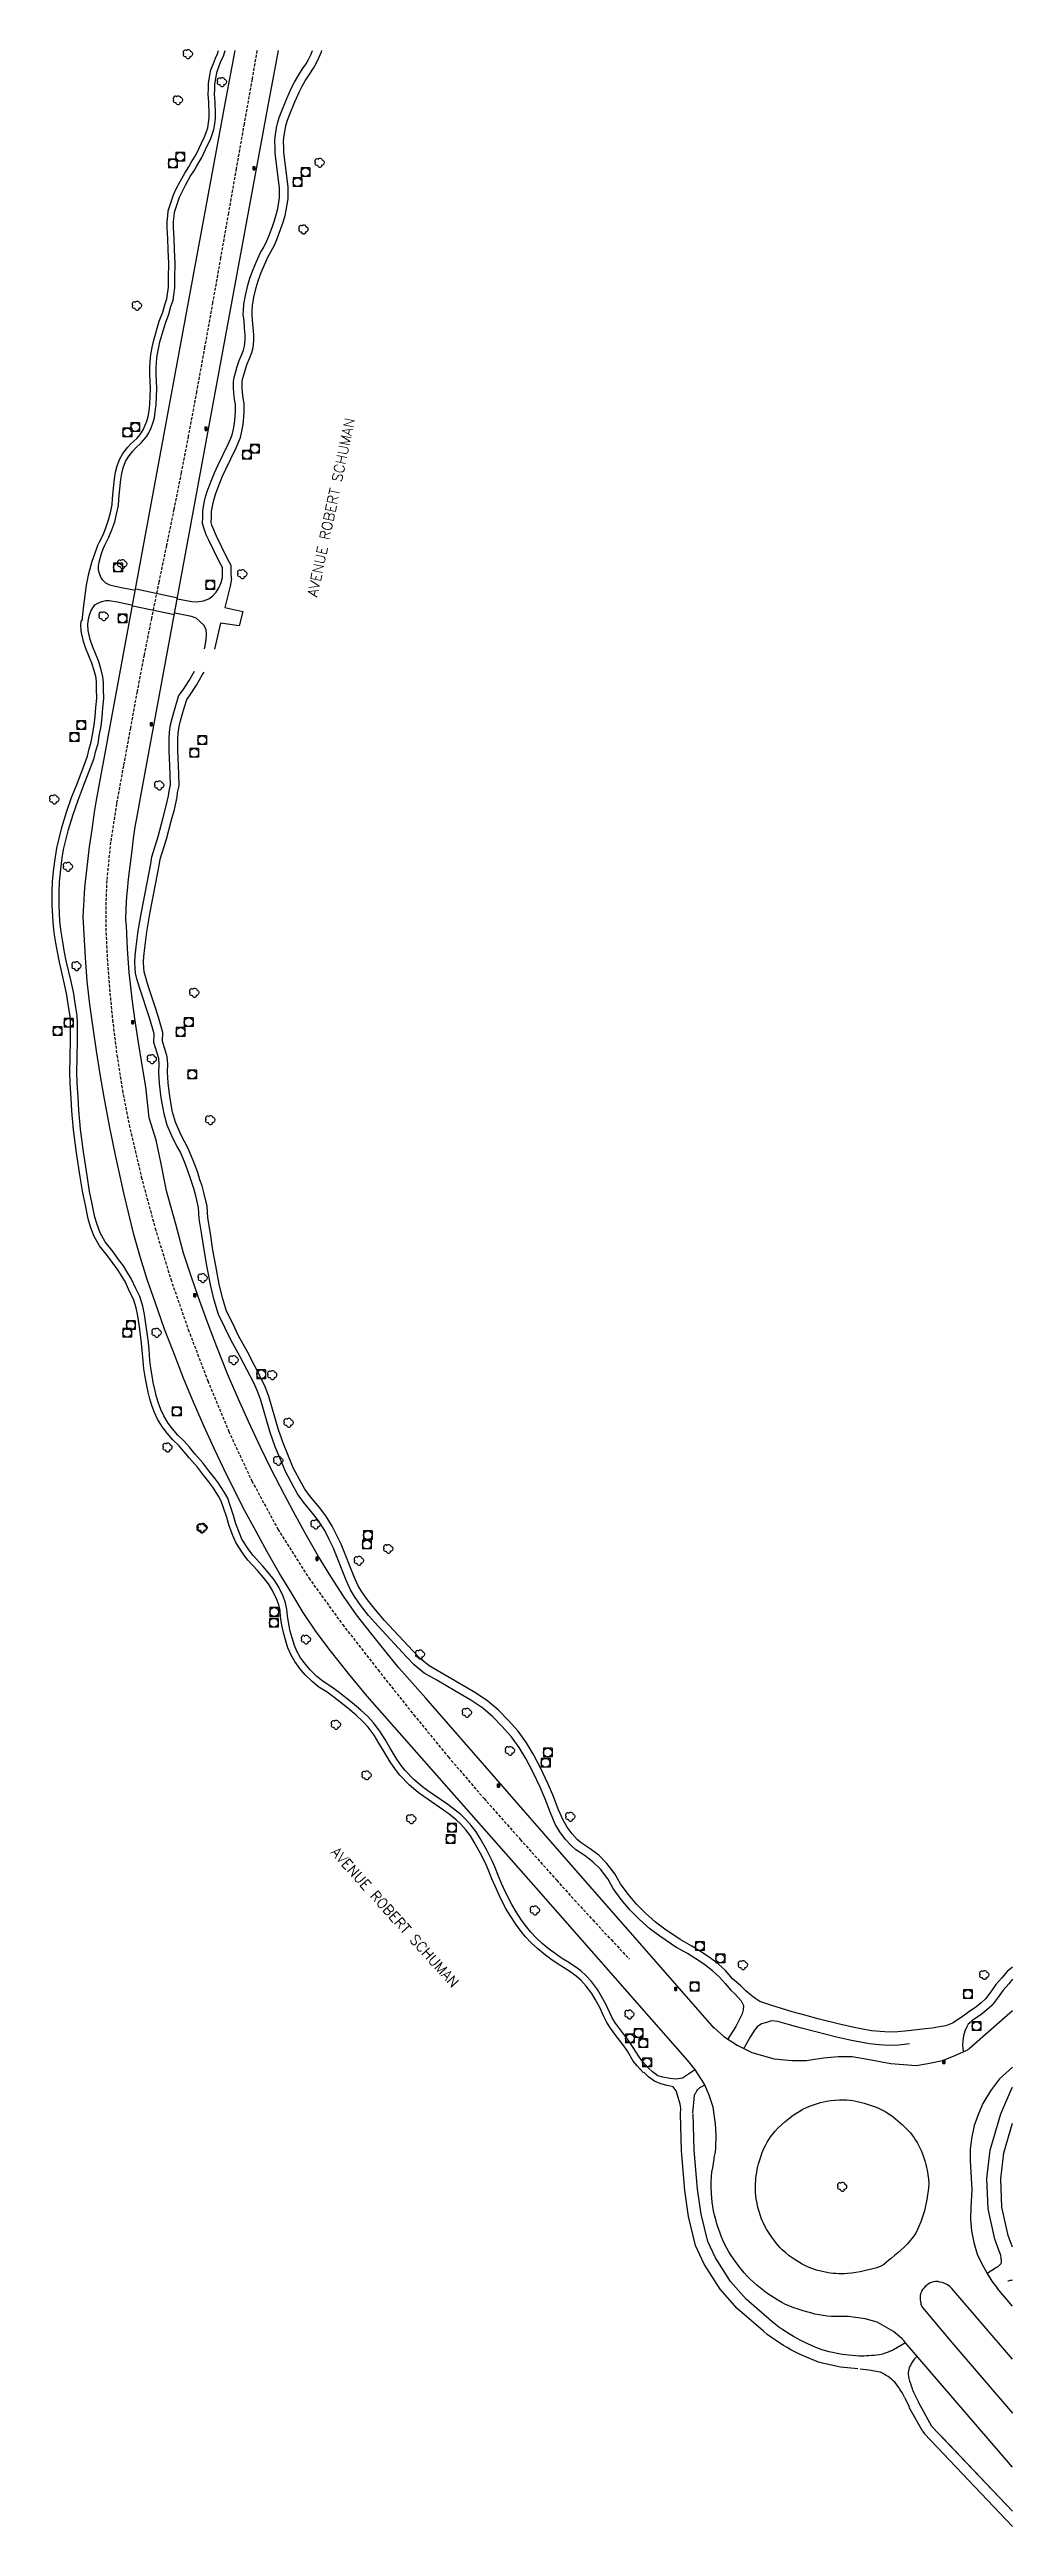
# Model space of a CAD drawing. Header units: millimetres. Extents: x 146000 to 147000, y 145000 to 146000.
# Drawn here: x 146833.9 to 147000, y 145573.2 to 146000.2 of the extents above; entities that cross this region are included whole.
import ezdxf

# ---------------------------------------------------------------- set-up
doc = ezdxf.new("R2010")
doc.units = ezdxf.units.MM
doc.linetypes.add('DASHED', pattern=[0.75, 0.5, -0.25])
doc.layers.get('0').update_dxf_attribs({"linetype": 'CONTINUOUS'})
for name, color, linetype in [('W0001', 6, 'DASHED'), ('W0008', 7, 'CONTINUOUS'), ('W0014', 7, 'CONTINUOUS'), ('W0020', 2, 'CONTINUOUS'), ('W0300', 7, 'CONTINUOUS'), ('W0401', 7, 'CONTINUOUS'), ('W0420', 7, 'CONTINUOUS'), ('W0989', 7, 'CONTINUOUS')]:
    doc.layers.add(name, color=color, linetype=linetype)
doc.styles.get("Standard").update_dxf_attribs({"font": 'romans.shx', "width": 0.85})

msp = doc.modelspace()

# ---------------------------------------------------------------- texts
at = {"layer": 'W0989'}
for rotation, p in [(78, (146880.05, 145905.72)), (312, (146882.33, 145689.33))]:
    msp.add_text('AVENUE ROBERT SCHUMAN', height=1.75, rotation=rotation, dxfattribs=at).set_placement(p)

# ---------------------------------------------------------------- blocks, each defined once
blk = doc.blocks.new('T300')
for p, q in [((-0.8, 0.51), (-0.86, 0.34)), ((-0.86, 0.34), (-0.86, 0.17)), ((-0.86, 0.17), (-0.74, 0.06)), ((-0.69, 0.63), (-0.8, 0.51)), ((-0.8, -0.06), (-0.74, 0.06)), ((-0.74, 0.06), (-0.69, 0.11)), ((-0.57, 0.69), (-0.69, 0.63)), ((-0.46, 0.69), (-0.57, 0.69)), ((-0.29, 0.63), (-0.46, 0.69)), ((-0.29, 0.63), (-0.17, 0.74)), ((-0.23, 0.57), (-0.29, 0.63)), ((-0.17, 0.74), (-0.06, 0.8)), ((-0.06, 0.8), (0.06, 0.8)), ((0.06, 0.8), (0.23, 0.74)), ((0.23, 0.74), (0.34, 0.63)), ((0.34, 0.63), (0.4, 0.51)), ((0.46, 0.46), (0.34, 0.46)), ((0.4, 0.51), (0.4, 0.46)), ((0.57, 0.4), (0.46, 0.46)), ((0.57, 0.4), (0.69, 0.29)), ((0.69, 0.29), (0.74, 0.17)), ((0.74, 0.06), (0.69, -0.17)), ((0.74, 0.17), (0.74, 0.06)), ((-0.8, -0.17), (-0.8, -0.06)), ((-0.8, -0.23), (-0.8, -0.17)), ((-0.74, -0.34), (-0.8, -0.23)), ((-0.69, -0.4), (-0.74, -0.34)), ((-0.51, -0.46), (-0.69, -0.4)), ((-0.4, -0.46), (-0.51, -0.46)), ((-0.4, -0.46), (-0.34, -0.46)), ((-0.34, -0.46), (-0.34, -0.4)), ((-0.34, -0.51), (-0.34, -0.46)), ((-0.29, -0.63), (-0.34, -0.51)), ((-0.17, -0.74), (-0.29, -0.63)), ((-0.06, -0.8), (-0.17, -0.74)), ((0.06, -0.8), (-0.06, -0.8)), ((0.17, -0.74), (0.06, -0.8)), ((0.23, -0.69), (0.17, -0.74)), ((0.29, -0.46), (0.23, -0.46)), ((0.29, -0.63), (0.23, -0.69)), ((0.46, -0.4), (0.29, -0.46)), ((0.34, -0.51), (0.29, -0.63)), ((0.34, -0.51), (0.34, -0.46)), ((0.57, -0.34), (0.46, -0.4)), ((0.63, -0.29), (0.57, -0.34)), ((0.69, -0.17), (0.63, -0.29))]:
    blk.add_line(p, q)
blk = doc.blocks.new('T420')
for p, q in [((0.75, 0.75), (-0.75, 0.75)), ((-0.75, 0.75), (-0.75, -0.75)), ((0.75, 0.75), (0.75, -0.75)), ((0.75, -0.75), (-0.75, -0.75))]:
    blk.add_line(p, q)
blk.add_ellipse((0, 0), major_axis=(-0.53, 0.53), ratio=1, start_param=3.926991, end_param=10.210176)
blk = doc.blocks.new('T401')
for p, q in [((-0.3, 0.3), (0, 0.3)), ((-0.3, -0.25), (-0.3, 0.3)), ((-0.3, 0.15), (0, 0.15)), ((-0.3, 0), (0, 0)), ((0, 0.3), (0, -0.25)), ((-0.3, -0.15), (0, -0.15)), ((-0.3, -0.25), (-0.3, -0.3)), ((-0.3, -0.3), (0, -0.3)), ((0, -0.3), (0, -0.25))]:
    blk.add_line(p, q)

# ---------------------------------------------------------------- linework, layer by layer
at = {"layer": 'W0001'}
msp.add_lwpolyline([(146869.66, 146000), (146868.82, 145995.06), (146867.45, 145987.37), (146866.09, 145979.68), (146864.74, 145971.99), (146863.39, 145964.29), (146862.03, 145956.6), (146860.65, 145948.91), (146859.25, 145941.22), (146857.82, 145933.54), (146856.6, 145927.25), (146855.34, 145920.96), (146854.05, 145914.68), (146852.75, 145908.4), (146851.46, 145902.12), (146850.2, 145895.83), (146848.99, 145889.53), (146847.84, 145883.23), (146846.64, 145876.7), (146845.44, 145870.15), (146844.42, 145863.57), (146843.76, 145856.95), (146843.59, 145852.46), (146843.63, 145847.97), (146843.85, 145843.49), (146844.17, 145839.02), (146844.75, 145832.92), (146845.51, 145826.84), (146846.46, 145820.79), (146847.63, 145814.78), (146849.72, 145805.84), (146852.11, 145796.98), (146854.81, 145788.21), (146857.82, 145779.53), (146861.18, 145770.72), (146864.8, 145761.99), (146868.8, 145753.43), (146873.3, 145745.11), (146878.62, 145736.71), (146884.45, 145728.67), (146890.56, 145720.86), (146896.73, 145713.12), (146902.7, 145705.83), (146908.85, 145698.69), (146915.1, 145691.63), (146921.38, 145684.6), (146924.47, 145681.17), (146927.6, 145677.76), (146930.75, 145674.37), (146933.92, 145671.01)], dxfattribs=at)
at = {"layer": 'W0008'}
for points in [[(146928.65, 145671), (146917.82, 145683.31), (146888.68, 145716.34), (146885.47, 145720.23), (146882.36, 145724.17), (146879.89, 145727.43), (146877.67, 145730.77), (146875.49, 145734.31), (146873.49, 145737.61), (146871.41, 145741.23), (146869.55, 145744.73), (146867.6, 145748.27), (146865.81, 145751.77), (146863.97, 145755.52), (146862.29, 145759.04), (146860.5, 145762.94), (146858.53, 145767.4), (146857.01, 145771.15), (146855.2, 145775.8), (146853.73, 145779.63), (146852.09, 145784.28), (146850.75, 145788.19), (146849.59, 145791.9), (146848.46, 145795.93), (146847.5, 145799.71), (146846.79, 145802.82), (146845.26, 145809.59), (146844.24, 145814.63), (146843.32, 145819.59), (146842.64, 145823.58), (146842.01, 145827.56), (146841.39, 145831.56), (146840.85, 145835.55), (146840.41, 145839.58), (146840.09, 145843.68), (146839.81, 145848.67), (146839.75, 145849.68), (146839.72, 145850.7), (146839.78, 145852.66), (146839.91, 145854.7), (146839.96, 145855.73), (146840.08, 145856.7), (146840.31, 145858.72), (146840.54, 145860.74), (146840.81, 145862.75), (146841.22, 145865.75), (146841.66, 145868.74), (146842, 145870.77), (146864.27, 145991.15), (146865.9, 146000)], [(146938.12, 145671), (146923.04, 145688.17), (146898.79, 145715.99), (146894.14, 145721.25), (146891.95, 145723.95), (146889.42, 145727.06), (146886.87, 145730.38), (146884.61, 145733.59), (146882.44, 145736.97), (146880.31, 145740.44), (146878.22, 145744.05), (146876.33, 145747.48), (146874.42, 145751.04), (146872.14, 145755.47), (146870.28, 145759.25), (146868.2, 145763.68), (146866.47, 145767.54), (146864.72, 145771.59), (146862.74, 145776.54), (146861.17, 145780.63), (146859.57, 145785.06), (146858.26, 145788.94), (146857.01, 145792.71), (146855.65, 145797.68), (146854.07, 145803.43), (146853.11, 145808.39), (146852.26, 145812.21), (146851.09, 145816.05), (146850.48, 145821.38), (146849.87, 145825.14), (146849.25, 145829), (146848.68, 145832.78), (146848.22, 145836.11), (146847.85, 145839.12), (146847.62, 145841.1), (146847.35, 145845.14), (146847.14, 145849.16), (146847.07, 145850.19), (146847.12, 145852.15), (146847.23, 145854.2), (146847.32, 145855.22), (146847.52, 145857.15), (146848.15, 145862.14), (146848.36, 145864.21), (146848.64, 145866.2), (146849.21, 145869.24), (146849.61, 145871.2), (146871.57, 145990.22), (146873.37, 146000)], [(146943.95, 145653.59), (146928.65, 145671)], [(146948.55, 145659.12), (146938.12, 145671)], [(147000, 145662.08), (146992.54, 145655.56)], [(146948.47, 145659.21), (146950.21, 145657.65), (146952.49, 145656.17), (146955.03, 145654.89), (146958.9, 145653.83), (146961.95, 145653.54), (146964.39, 145653.54), (146967.38, 145654.02), (146969.95, 145654.22), (146972.37, 145654.2), (146974.99, 145653.74), (146979, 145653.01), (146983.36, 145652.7), (146985.39, 145653.02), (146987.92, 145653.55), (146989.56, 145654.17), (146991.98, 145655.26)], [(146980.9, 145605.63), (146979.46, 145606.82), (146976.64, 145608.42), (146974.61, 145609.02), (146971.72, 145609.38), (146969.42, 145609.39), (146968.72, 145609.42), (146968.03, 145609.48), (146967.35, 145609.57), (146966.66, 145609.68), (146965.92, 145609.83), (146965.19, 145610.01), (146964.46, 145610.2), (146963.74, 145610.42), (146963.01, 145610.65), (146962.28, 145610.9), (146961.57, 145611.18), (146960.86, 145611.49), (146960.19, 145611.83), (146959.54, 145612.2), (146958.9, 145612.6), (146958.27, 145613.01), (146957.65, 145613.43), (146957.05, 145613.87), (146956.46, 145614.33), (146955.89, 145614.81), (146955.32, 145615.31), (146954.77, 145615.82), (146954.23, 145616.35), (146953.72, 145616.91), (146953.23, 145617.49), (146952.77, 145618.09), (146952.33, 145618.7), (146951.9, 145619.32), (146951.48, 145619.93), (146951.08, 145620.55), (146950.7, 145621.19), (146950.36, 145621.84), (146950.04, 145622.54), (146949.75, 145623.24), (146949.49, 145623.96), (146949.24, 145624.68), (146949.02, 145625.4), (146948.8, 145626.13), (146948.61, 145626.86), (146948.45, 145627.6), (146948.32, 145628.35), (146948.21, 145629.1), (146948.13, 145629.86), (146948.08, 145630.61), (146948.06, 145630.98), (146948.04, 145631.35), (146948.03, 145631.72), (146948.03, 145632.09), (146948.03, 145632.46), (146948.04, 145632.83), (146948.06, 145633.2), (146948.09, 145633.57), (146948.16, 145634.31), (146948.28, 145635.05), (146948.4, 145635.78), (146948.52, 145636.51), (146948.56, 145636.77), (146948.61, 145637.02), (146948.65, 145637.27), (146948.7, 145637.52), (146948.75, 145637.77), (146948.78, 145638.02), (146948.81, 145638.27), (146948.82, 145638.53), (146948.88, 145640.62), (146948.78, 145642.64), (146948.34, 145645.47), (146947.69, 145647.57), (146946.87, 145649.46), (146945.22, 145652.05), (146943.95, 145653.59)], [(147000, 145652.37), (146998.83, 145651.37), (146997.77, 145650.4), (146996.2, 145648.31), (146994.9, 145646.11), (146994.11, 145644.32), (146993.39, 145642.34), (146992.98, 145640.36), (146992.72, 145638.3), (146992.67, 145636.3), (146992.82, 145634.26), (146992.99, 145631.25), (146992.83, 145628.27), (146992.75, 145626.19), (146992.95, 145624.19), (146993.34, 145622.16), (146993.91, 145620.17), (146994.64, 145618.58), (146995.61, 145616.79), (146996.45, 145615.49), (146997.42, 145614.21)], [(147000, 145602.03), (146989.55, 145614.24), (146989.18, 145614.59), (146988.77, 145614.86), (146988.32, 145615.08), (146987.86, 145615.25), (146987.49, 145615.35), (146987.1, 145615.41), (146986.71, 145615.42), (146986.33, 145615.38), (146986.01, 145615.28), (146985.71, 145615.14), (146985.43, 145614.97), (146985.16, 145614.77), (146984.92, 145614.55), (146984.69, 145614.31), (146984.5, 145614.05), (146984.33, 145613.77), (146984.23, 145613.53), (146984.15, 145613.29), (146984.1, 145613.04), (146984.07, 145612.78), (146984.06, 145612.51), (146984.07, 145612.24), (146984.11, 145611.97), (146984.16, 145611.71), (146984.2, 145611.52), (146984.26, 145611.33), (146984.34, 145611.14), (146984.45, 145610.97), (146989.55, 145604.95), (147000, 145592.75)], [(147000, 145611.21), (146997.37, 145614.3)], [(147000, 145583.46), (146981.56, 145604.89), (146981.39, 145605.08), (146981.23, 145605.26), (146981.06, 145605.44), (146980.9, 145605.63)]]:
    msp.add_lwpolyline(points, dxfattribs=at)
msp.add_lwpolyline([(146979.42, 145643.82), (146979.83, 145643.49), (146980.23, 145643.15), (146980.62, 145642.8), (146981, 145642.44), (146981.37, 145642.1), (146981.73, 145641.76), (146982.08, 145641.41), (146982.41, 145641.04), (146982.72, 145640.64), (146983.01, 145640.23), (146983.29, 145639.81), (146983.54, 145639.38), (146983.9, 145638.69), (146984.22, 145638), (146984.52, 145637.28), (146984.78, 145636.56), (146984.94, 145636.08), (146985.07, 145635.6), (146985.19, 145635.11), (146985.28, 145634.62), (146985.4, 145633.86), (146985.5, 145633.09), (146985.54, 145632.32), (146985.51, 145631.54), (146985.24, 145629.56), (146984.8, 145627.61), (146984.19, 145625.7), (146983.36, 145623.87), (146982.93, 145623.17), (146982.42, 145622.54), (146981.86, 145621.95), (146981.3, 145621.38), (146980.78, 145620.87), (146980.23, 145620.38), (146979.67, 145619.91), (146979.11, 145619.45), (146978.67, 145619.09), (146978.23, 145618.72), (146977.78, 145618.38), (146977.28, 145618.09), (146976.59, 145617.81), (146975.88, 145617.6), (146975.15, 145617.44), (146974.44, 145617.28), (146973.72, 145617.13), (146973, 145617), (146972.28, 145616.88), (146971.55, 145616.81), (146971.04, 145616.77), (146970.54, 145616.76), (146970.04, 145616.77), (146969.53, 145616.8), (146969.08, 145616.83), (146968.63, 145616.87), (146968.18, 145616.94), (146967.74, 145617.02), (146966.95, 145617.2), (146966.17, 145617.41), (146965.4, 145617.66), (146964.65, 145617.96), (146964.17, 145618.18), (146963.7, 145618.43), (146963.24, 145618.71), (146962.79, 145618.99), (146962.14, 145619.43), (146961.5, 145619.89), (146960.88, 145620.38), (146960.29, 145620.89), (146959.94, 145621.24), (146959.61, 145621.61), (146959.29, 145621.99), (146958.99, 145622.38), (146958.49, 145623.06), (146958.02, 145623.76), (146957.58, 145624.47), (146957.17, 145625.21), (146956.98, 145625.59), (146956.81, 145625.98), (146956.65, 145626.37), (146956.51, 145626.77), (146956.29, 145627.48), (146956.09, 145628.2), (146955.93, 145628.93), (146955.79, 145629.67), (146955.73, 145630.18), (146955.69, 145630.7), (146955.67, 145631.21), (146955.67, 145631.73), (146955.68, 145632.05), (146955.69, 145632.37), (146955.7, 145632.69), (146955.72, 145633.01), (146955.75, 145633.32), (146955.78, 145633.64), (146955.82, 145633.96), (146955.87, 145634.27), (146955.96, 145634.77), (146956.08, 145635.26), (146956.21, 145635.74), (146956.35, 145636.23), (146956.59, 145636.94), (146956.84, 145637.65), (146957.13, 145638.34), (146957.45, 145639.02), (146957.7, 145639.48), (146957.97, 145639.92), (146958.27, 145640.35), (146958.58, 145640.76), (146959.08, 145641.35), (146959.6, 145641.91), (146960.15, 145642.44), (146960.72, 145642.96), (146961.31, 145643.45), (146961.91, 145643.92), (146962.53, 145644.36), (146963.18, 145644.77), (146963.82, 145645.12), (146964.49, 145645.43), (146965.17, 145645.71), (146965.85, 145645.97), (146966.35, 145646.13), (146966.86, 145646.28), (146967.37, 145646.4), (146967.89, 145646.5), (146968.65, 145646.62), (146969.41, 145646.71), (146970.17, 145646.76), (146970.94, 145646.77), (146971.45, 145646.75), (146971.96, 145646.69), (146972.47, 145646.62), (146972.98, 145646.52), (146973.7, 145646.36), (146974.41, 145646.18), (146975.12, 145645.96), (146975.82, 145645.73), (146976.3, 145645.55), (146976.78, 145645.36), (146977.24, 145645.15), (146977.7, 145644.92), (146978.15, 145644.67), (146978.58, 145644.4), (146979.01, 145644.11)], close=True, dxfattribs=at)
at = {"layer": 'W0014'}
for points in [[(146842.15, 145914.63), (146842.45, 145915.23), (146843.12, 145916.55), (146843.58, 145917.77), (146844.09, 145919.1), (146844.38, 145920.34), (146844.68, 145921.76), (146844.74, 145922.77), (146844.99, 145925.17), (146845.08, 145926.19), (146845.28, 145927.31), (146845.55, 145928.42), (146845.99, 145929.62), (146846.55, 145930.55), (146847.41, 145931.63), (146847.93, 145932.24), (146848.93, 145933.17), (146849.29, 145933.55), (146849.77, 145934.15), (146850.03, 145934.62), (146850.41, 145935.42), (146850.68, 145936.11), (146850.92, 145936.95), (146851.05, 145937.89), (146851.17, 145939.01), (146851.23, 145940.41), (146851.31, 145941.78), (146851.26, 145943), (146851.19, 145944.19), (146851.2, 145945.32), (146851.26, 145946.38), (146851.35, 145947.6), (146851.65, 145949.11), (146851.86, 145950.09), (146852.48, 145952.15), (146852.82, 145953.36), (146853.41, 145954.94), (146853.79, 145956.2), (146854.12, 145957.24), (146854.25, 145958), (146854.41, 145959.21), (146854.41, 145960.91), (146854.46, 145963.3), (146854.37, 145965.69), (146854.3, 145967.59), (146854.2, 145969.45), (146854.17, 145970.57), (146854.28, 145971.55), (146854.33, 145972.39), (146855.28, 145975.16), (146855.82, 145976.29), (146856.41, 145977.45), (146857.23, 145978.88), (146857.92, 145979.95), (146858.35, 145980.72), (146859.17, 145982.1), (146860.08, 145984.08), (146860.62, 145985.12), (146860.9, 145985.9), (146861.18, 145986.69), (146861.29, 145987.54), (146861.44, 145988.43), (146861.42, 145989.15), (146861.35, 145991.08), (146861.26, 145992.51), (146861.3, 145993.4), (146861.3, 145994.35), (146861.57, 145995.75), (146861.71, 145996.72), (146862.15, 145997.8), (146862.51, 145998.73), (146862.86, 145999.45), (146863.02, 146000)], [(146843.14, 145914.15), (146843.43, 145914.74), (146844.13, 145916.11), (146844.61, 145917.38), (146845.14, 145918.77), (146845.46, 145920.1), (146845.78, 145921.61), (146845.84, 145922.68), (146846.09, 145925.06), (146846.17, 145926.05), (146846.36, 145927.08), (146846.61, 145928.1), (146846.99, 145929.15), (146847.45, 145929.92), (146848.26, 145930.93), (146848.73, 145931.48), (146849.7, 145932.39), (146850.12, 145932.83), (146850.68, 145933.53), (146851, 145934.11), (146851.42, 145934.98), (146851.73, 145935.76), (146852, 145936.72), (146852.14, 145937.75), (146852.27, 145938.93), (146852.33, 145940.36), (146852.41, 145941.77), (146852.35, 145943.05), (146852.29, 145944.21), (146852.3, 145945.28), (146852.35, 145946.31), (146852.44, 145947.45), (146852.73, 145948.88), (146852.93, 145949.81), (146853.54, 145951.85), (146853.87, 145953.02), (146854.46, 145954.58), (146854.84, 145955.88), (146855.19, 145956.98), (146855.34, 145957.83), (146855.51, 145959.14), (146855.51, 145960.89), (146855.56, 145963.31), (146855.47, 145965.73), (146855.39, 145967.64), (146855.3, 145969.49), (146855.27, 145970.52), (146855.38, 145971.45), (146855.42, 145972.18), (146856.3, 145974.75), (146856.8, 145975.8), (146857.38, 145976.92), (146858.17, 145978.31), (146858.87, 145979.38), (146859.3, 145980.17), (146860.14, 145981.58), (146861.07, 145983.6), (146861.63, 145984.68), (146861.94, 145985.54), (146862.25, 145986.43), (146862.38, 145987.38), (146862.54, 145988.35), (146862.52, 145989.18), (146862.44, 145991.13), (146862.36, 145992.51), (146862.4, 145993.37), (146862.4, 145994.25), (146862.65, 145995.57), (146862.78, 145996.43), (146863.17, 145997.39), (146863.52, 145998.29), (146863.89, 145999.05), (146864.17, 146000)], [(146863.74, 145910.16), (146863.73, 145910.88), (146863.22, 145911.84), (146861.36, 145915.61), (146860.9, 145916.54), (146860.48, 145917.76), (146860.26, 145918.47), (146860.32, 145919.64), (146860.36, 145920.69), (146860.58, 145922.08), (146860.82, 145923.11), (146861.13, 145924.16), (146861.78, 145925.79), (146862.36, 145927.22), (146862.95, 145928.49), (146864.7, 145932.16), (146865.15, 145933.2), (146865.39, 145933.79), (146865.63, 145934.76), (146865.82, 145935.74), (146865.89, 145937.01), (146865.96, 145937.87), (146865.95, 145939.02), (146865.81, 145939.89), (146865.67, 145941), (146865.63, 145941.88), (146865.64, 145942.95), (146865.73, 145943.65), (146866.01, 145944.68), (146866.24, 145945.56), (146866.6, 145946.57), (146867.02, 145947.49), (146867.36, 145948.39), (146867.53, 145949.08), (146867.62, 145950.13), (146867.64, 145950.99), (146867.54, 145952.14), (146867.44, 145953.41), (146867.32, 145954.54), (146867.34, 145955.2), (146867.42, 145956.27), (146867.67, 145957.8), (146868.07, 145959.58), (146868.45, 145960.79), (146869.02, 145962.28), (146869.59, 145963.66), (146870.29, 145965.2), (146870.78, 145966.02), (146871.37, 145967.21), (146871.7, 145968), (146872.35, 145969.68), (146872.7, 145970.7), (146873.07, 145971.95), (146873.25, 145972.8), (146873.54, 145974.6), (146873.58, 145975.23), (146873.55, 145976.38), (146873.02, 145980.41), (146872.82, 145982.4), (146872.8, 145983.28), (146872.76, 145984.36), (146872.82, 145985.16), (146873.04, 145986.7), (146873.26, 145987.66), (146873.5, 145988.5), (146873.82, 145989.31), (146874.84, 145991.76), (146875.64, 145993.59), (146876.14, 145994.57), (146876.71, 145995.55), (146877.55, 145996.85), (146878.15, 145997.74), (146878.58, 145998.5), (146879.01, 145999.39), (146879.27, 146000)], [(146861.91, 145918.23), (146861.77, 145918.67), (146861.81, 145919.58), (146861.85, 145920.54), (146862.05, 145921.79), (146862.27, 145922.73), (146862.55, 145923.67), (146863.17, 145925.23), (146863.73, 145926.62), (146864.31, 145927.85), (146866.07, 145931.55), (146866.53, 145932.63), (146866.81, 145933.32), (146867.09, 145934.43), (146867.31, 145935.55), (146867.39, 145936.9), (146867.46, 145937.81), (146867.45, 145939.15), (146867.3, 145940.1), (146867.17, 145941.13), (146867.13, 145941.91), (146867.14, 145942.86), (146867.2, 145943.36), (146867.46, 145944.29), (146867.68, 145945.11), (146868, 145946.01), (146868.4, 145946.91), (146868.79, 145947.95), (146869.02, 145948.83), (146869.12, 145950.05), (146869.14, 145951.04), (146869.03, 145952.27), (146868.93, 145953.55), (146868.82, 145954.59), (146868.84, 145955.12), (146868.91, 145956.09), (146869.14, 145957.51), (146869.52, 145959.19), (146869.87, 145960.3), (146870.42, 145961.73), (146870.97, 145963.07), (146871.62, 145964.5), (146872.09, 145965.3), (146872.74, 145966.58), (146873.1, 145967.44), (146873.76, 145969.17), (146874.13, 145970.25), (146874.52, 145971.58), (146874.73, 145972.52), (146875.03, 145974.43), (146875.08, 145975.2), (146875.05, 145976.5), (146874.51, 145980.59), (146874.31, 145982.49), (146874.3, 145983.33), (146874.26, 145984.33), (146874.32, 145984.99), (146874.51, 145986.42), (146874.71, 145987.29), (146874.92, 145988.02), (146875.21, 145988.74), (146876.22, 145991.17), (146877, 145992.95), (146877.46, 145993.85), (146877.99, 145994.77), (146878.8, 145996.02), (146879.43, 145996.96), (146879.91, 145997.81), (146880.37, 145998.76), (146880.82, 145999.79), (146880.88, 146000)], [(146862.7, 145916.28), (146861.91, 145918.23)], [(146842.15, 145914.63), (146841.18, 145911.92), (146840.57, 145909.59), (146840.21, 145907.86), (146839.7, 145903.9), (146839.48, 145901.72)], [(146848.71, 145906.96), (146846.31, 145907.4), (146845.22, 145907.63), (146844.32, 145907.86), (146843.63, 145908.22), (146843.1, 145908.7), (146842.74, 145909.25), (146842.5, 145909.86), (146842.36, 145910.46), (146842.36, 145911.11), (146842.47, 145911.82), (146842.88, 145913.29), (146843.14, 145914.15)], [(146864.56, 145912.52), (146862.7, 145916.28)], [(146865.22, 145911.26), (146864.56, 145912.52)], [(146855.96, 145905.53), (146858.41, 145905.05), (146859.27, 145904.98), (146860.46, 145905.14), (146861.36, 145905.51), (146862.08, 145906.02), (146862.65, 145906.64), (146863.09, 145907.41), (146863.48, 145908.33), (146863.71, 145909.2)], [(146865.26, 145908.94), (146865.03, 145907.69), (146864.12, 145903.99), (146867.21, 145903.31), (146866.6, 145900.86), (146863.4, 145901.3), (146862.33, 145896.8)], [(146863.71, 145909.2), (146863.74, 145910.16)], [(146865.24, 145910.09), (146865.22, 145911.26)], [(146865.26, 145908.94), (146865.24, 145910.09)], [(146840.58, 145901.65), (146840.71, 145902.51), (146841, 145903.36), (146841.34, 145903.95), (146841.72, 145904.46), (146842.24, 145904.78), (146842.9, 145905.05), (146843.58, 145905.19), (146844.2, 145905.2), (146845.62, 145904.98), (146848.24, 145904.43)], [(146920.35, 145671), (146920.2, 145671.1), (146919.16, 145671.91), (146918.08, 145672.83), (146916.98, 145673.84), (146916.01, 145674.86), (146915.25, 145675.8), (146914.32, 145677.02), (146913.34, 145678.54), (146912.56, 145679.82), (146911.52, 145681.9), (146910.77, 145683.56), (146910.2, 145684.86), (146909.57, 145686.48), (146909.14, 145687.44), (146908.2, 145689.33), (146907.15, 145691.19), (146906.48, 145692.26), (146905.7, 145693.3), (146904.85, 145694.26), (146904.04, 145695.03), (146902.85, 145695.97), (146901.87, 145696.69), (146898.43, 145699.03), (146897.48, 145699.75), (146895.92, 145701.08), (146894.32, 145702.72), (146893.55, 145703.69), (146892.67, 145705.01), (146891.6, 145706.74), (146890.72, 145708.25), (146889.88, 145709.63), (146888.85, 145711), (146887.94, 145711.99), (146886.8, 145713.04), (146885.34, 145714.26), (146882.92, 145716.18), (146881.76, 145717.02), (146880.37, 145717.91), (146879.22, 145718.85), (146877.97, 145720.04), (146877.07, 145721.13), (146876.2, 145722.31), (146875.49, 145723.55), (146875.01, 145724.66), (146874.57, 145726.05), (146874.24, 145727.3), (146873.98, 145728.56), (146873.73, 145730.02), (146873.65, 145731.17), (146873.45, 145732.08), (146873.07, 145733.11), (146872.36, 145734.55), (146871.65, 145735.73), (146870.72, 145736.85), (146869.79, 145737.98), (146868.12, 145739.79), (146867.3, 145740.88), (146866.03, 145742.84), (146865.53, 145744.01), (146864.88, 145745.68), (146864.45, 145747.13), (146863.85, 145748.98), (146863.52, 145749.97), (146863.04, 145750.81), (146862.06, 145752.37), (146861.39, 145753.26), (146860.43, 145754.45), (146859.4, 145755.81), (146858.05, 145757.34), (146857.11, 145758.47), (146856.25, 145759.48), (146855.17, 145760.52), (146854.18, 145761.68), (146853.37, 145762.72), (146852.54, 145764.1), (146851.98, 145765.26), (146851.54, 145766.45), (146851.17, 145767.6), (146850.92, 145768.73), (146850.61, 145770.18), (146850.41, 145771.38), (146850.18, 145772.74), (146850.02, 145774.17), (146849.87, 145775.97), (146849.76, 145777.17), (146849.39, 145779.99), (146849.11, 145781.93), (146848.82, 145783.27), (146848.37, 145784.77), (146847.7, 145786.11), (146846.97, 145787.68), (146846.22, 145788.9), (146845.66, 145789.86), (146844.84, 145790.92), (146843.89, 145792.22), (146842.49, 145793.97), (146841.55, 145795.7), (146840.96, 145797.26), (146840.56, 145798.65), (146840.01, 145801.27), (146839.61, 145803.12), (146839.18, 145805.89), (146838.57, 145810.02), (146838.05, 145813.95), (146837.74, 145817.26), (146837.62, 145819.45), (146837.45, 145822), (146837.42, 145823.92), (146837.47, 145826.37), (146837.53, 145829.47), (146837.5, 145831.09), (146837.5, 145832.32), (146837.44, 145833.57), (146837.19, 145835.23), (146836.88, 145837.19), (146836.49, 145839.06), (146835.61, 145842.85), (146835.26, 145844.67), (146834.97, 145846.19), (146834.69, 145847.95), (146834.49, 145849.77), (146834.33, 145852.68), (146834.36, 145854.94), (146834.43, 145856.78), (146834.65, 145859.02), (146834.9, 145861.03), (146835.14, 145862.55), (146836.01, 145866.08), (146836.8, 145868.7), (146837.7, 145871.23), (146838.58, 145873.52), (146839.63, 145876.19), (146840.42, 145878.38), (146840.74, 145879.62), (146841.09, 145880.85), (146841.3, 145882.07), (146841.58, 145883.73), (146841.78, 145885.23), (146841.9, 145886.76), (146842.06, 145888.39), (146842.01, 145889.95), (146841.99, 145891.04), (146841.92, 145891.86), (146841.61, 145893.14), (146841.21, 145894.4), (146840.16, 145896.94), (146839.75, 145898.13), (146839.33, 145899.92), (146839.3, 145901.08), (146839.39, 145901.8)], [(146922.51, 145671), (146921.95, 145671.36), (146920.91, 145672.07), (146919.92, 145672.84), (146918.87, 145673.73), (146917.82, 145674.7), (146916.91, 145675.65), (146916.2, 145676.54), (146915.31, 145677.71), (146914.36, 145679.18), (146913.61, 145680.4), (146912.61, 145682.42), (146911.87, 145684.05), (146911.31, 145685.32), (146910.68, 145686.94), (146910.22, 145687.96), (146909.26, 145689.89), (146908.18, 145691.8), (146907.47, 145692.94), (146906.63, 145694.05), (146905.72, 145695.09), (146904.83, 145695.93), (146903.58, 145696.92), (146902.57, 145697.67), (146899.13, 145700), (146898.23, 145700.69), (146896.74, 145701.96), (146895.22, 145703.52), (146894.52, 145704.39), (146893.68, 145705.66), (146892.63, 145707.36), (146891.76, 145708.87), (146890.88, 145710.3), (146889.77, 145711.77), (146888.79, 145712.83), (146887.59, 145713.95), (146886.1, 145715.19), (146883.64, 145717.14), (146882.43, 145718.01), (146881.08, 145718.88), (146880.02, 145719.75), (146878.85, 145720.86), (146878.02, 145721.86), (146877.2, 145722.97), (146876.57, 145724.09), (146876.14, 145725.08), (146875.72, 145726.39), (146875.41, 145727.57), (146875.16, 145728.78), (146874.92, 145730.17), (146874.84, 145731.35), (146874.6, 145732.42), (146874.18, 145733.58), (146873.42, 145735.12), (146872.63, 145736.42), (146871.65, 145737.61), (146870.7, 145738.77), (146869.04, 145740.56), (146868.28, 145741.57), (146867.09, 145743.4), (146866.64, 145744.46), (146866.02, 145746.07), (146865.6, 145747.48), (146864.99, 145749.36), (146864.62, 145750.46), (146864.08, 145751.43), (146863.05, 145753.06), (146862.33, 145754), (146861.38, 145755.19), (146860.33, 145756.57), (146858.96, 145758.12), (146858.03, 145759.24), (146857.12, 145760.3), (146856.05, 145761.34), (146855.11, 145762.44), (146854.36, 145763.4), (146853.6, 145764.67), (146853.08, 145765.73), (146852.68, 145766.85), (146852.33, 145767.92), (146852.09, 145768.98), (146851.79, 145770.4), (146851.59, 145771.58), (146851.37, 145772.91), (146851.22, 145774.28), (146851.06, 145776.08), (146850.95, 145777.3), (146850.58, 145780.15), (146850.3, 145782.15), (146849.98, 145783.57), (146849.49, 145785.21), (146848.78, 145786.63), (146848.03, 145788.25), (146847.24, 145789.52), (146846.66, 145790.53), (146845.8, 145791.64), (146844.84, 145792.95), (146843.49, 145794.64), (146842.65, 145796.2), (146842.1, 145797.64), (146841.72, 145798.94), (146841.18, 145801.52), (146840.8, 145803.33), (146840.37, 145806.07), (146839.76, 145810.19), (146839.24, 145814.09), (146838.93, 145817.34), (146838.82, 145819.52), (146838.65, 145822.05), (146838.62, 145823.92), (146838.67, 145826.35), (146838.73, 145829.47), (146838.7, 145831.1), (146838.7, 145832.35), (146838.63, 145833.69), (146838.38, 145835.41), (146838.06, 145837.4), (146837.67, 145839.32), (146836.78, 145843.11), (146836.43, 145844.89), (146836.16, 145846.4), (146835.88, 145848.11), (146835.69, 145849.87), (146835.53, 145852.7), (146835.56, 145854.9), (146835.63, 145856.7), (146835.84, 145858.89), (146836.09, 145860.86), (146836.32, 145862.31), (146837.16, 145865.76), (146837.94, 145868.32), (146838.82, 145870.82), (146839.7, 145873.08), (146840.75, 145875.77), (146841.57, 145878.02), (146841.9, 145879.31), (146842.26, 145880.58), (146842.48, 145881.87), (146842.77, 145883.55), (146842.97, 145885.1), (146843.09, 145886.65), (146843.26, 145888.35), (146843.21, 145889.98), (146843.19, 145891.1), (146843.11, 145892.05), (146842.76, 145893.47), (146842.34, 145894.8), (146841.29, 145897.37), (146840.9, 145898.47), (146840.53, 145900.07), (146840.5, 145901.03), (146840.58, 145901.65)], [(146860.74, 145897.4), (146860.91, 145898.49), (146860.99, 145899.43), (146860.93, 145900.14), (146860.54, 145900.93), (146859.77, 145901.68), (146859.16, 145902.16), (146858.38, 145902.44), (146855.52, 145903.04)], [(146860.62, 145896.91), (146860.74, 145897.4)], [(146945.5, 145671), (146945.4, 145671.07), (146943.93, 145671.98), (146941.9, 145673.1), (146939.15, 145674.94), (146937.44, 145676.24), (146935.67, 145677.83), (146934.06, 145679.45), (146932.5, 145681.28), (146931.14, 145683.18), (146930.17, 145684.86), (146928.92, 145686.52), (146927.63, 145687.79), (146926.13, 145688.93), (146924.68, 145689.87), (146923.86, 145690.57), (146922.88, 145691.62), (146921.9, 145692.96), (146921.13, 145694.3), (146920.3, 145696.2), (146919.33, 145698.77), (146918.5, 145700.66), (146917.29, 145703.2), (146916.06, 145705.57), (146914.89, 145707.48), (146913.55, 145709.35), (146911.93, 145711.19), (146910.34, 145712.8), (146908.62, 145714.25), (146906.55, 145715.63), (146903.83, 145717.24), (146900.68, 145719.1), (146898.49, 145720.33), (146896.81, 145721.74), (146895.45, 145723.14), (146890.57, 145728.39), (146888.94, 145730.27), (146887.55, 145732.02), (146886.47, 145733.53), (146885.81, 145734.69), (146885.06, 145736.34), (146882.81, 145741.94), (146882.07, 145743.48), (146881.36, 145744.9), (146880.3, 145746.54), (146879.28, 145747.91), (146877.7, 145749.8), (146876.68, 145751.2), (146876.05, 145752.34), (146874.58, 145755.07), (146873.6, 145757.41), (146872.83, 145759.33), (146871.95, 145761.82), (146870.31, 145767.52), (146869.68, 145769.05), (146869.11, 145770.37), (146867.93, 145772.66), (146866.77, 145774.85), (146865.18, 145777.77), (146864.15, 145779.92), (146863.04, 145782.16), (146862.3, 145784.63), (146861.72, 145787.02), (146861.09, 145790.23), (146860.6, 145792.96), (146860.15, 145795.88), (146859.71, 145798.64), (146859.58, 145800.6), (146859.1, 145802.59), (146858.78, 145803.86), (146858.41, 145804.87), (146858.03, 145806.11), (146857.29, 145808.14), (146856.48, 145810.09), (146855.85, 145811.22), (146855.17, 145812.52), (146854.21, 145814.75), (146853.65, 145816.7), (146853.14, 145819.51), (146852.88, 145821.94), (146852.76, 145823.87), (146852.79, 145825.27), (146852.73, 145826.29), (146851.88, 145829.05), (146851.92, 145830.54), (146851.21, 145833.12), (146850.64, 145834.84), (146849.98, 145836.78), (146849.46, 145838.33), (146848.97, 145840.02), (146848.71, 145840.98), (146848.68, 145841.81), (146848.59, 145842.87), (146848.68, 145843.98), (146848.86, 145845.52), (146849.18, 145848.29), (146849.75, 145851.5), (146851.35, 145859.83), (146851.54, 145861), (146852.65, 145864.51), (146853.5, 145867.81), (146853.96, 145869.57), (146854.41, 145871.56), (146854.51, 145872.36), (146854.75, 145873.42), (146854.71, 145875.18), (146854.67, 145876.7), (146854.55, 145879.25), (146854.54, 145881.4), (146854.61, 145882.52), (146854.77, 145883.76), (146855.02, 145884.86), (146855.42, 145886.33), (146855.78, 145887.51), (146856.21, 145888.84), (146856.92, 145889.79), (146857.95, 145891.41), (146858.9, 145893.04)], [(146948.15, 145671), (146947.83, 145671.26), (146946.2, 145672.33), (146944.69, 145673.27), (146942.68, 145674.38), (146940.02, 145676.16), (146938.39, 145677.4), (146936.7, 145678.92), (146935.16, 145680.47), (146933.69, 145682.2), (146932.4, 145684), (146931.42, 145685.69), (146930.05, 145687.51), (146928.62, 145688.93), (146926.99, 145690.16), (146925.58, 145691.07), (146924.9, 145691.66), (146924.04, 145692.58), (146923.16, 145693.78), (146922.47, 145694.97), (146921.7, 145696.77), (146920.72, 145699.34), (146919.87, 145701.29), (146918.63, 145703.87), (146917.37, 145706.31), (146916.14, 145708.31), (146914.73, 145710.28), (146913.03, 145712.21), (146911.36, 145713.91), (146909.52, 145715.45), (146907.35, 145716.9), (146904.59, 145718.53), (146901.43, 145720.39), (146899.35, 145721.57), (146897.84, 145722.84), (146896.54, 145724.18), (146891.69, 145729.39), (146890.1, 145731.23), (146888.75, 145732.92), (146887.74, 145734.34), (146887.14, 145735.38), (146886.44, 145736.93), (146884.18, 145742.55), (146883.41, 145744.14), (146882.66, 145745.64), (146881.53, 145747.4), (146880.46, 145748.84), (146878.89, 145750.72), (146877.95, 145752.01), (146877.37, 145753.06), (146875.94, 145755.72), (146874.99, 145757.98), (146874.23, 145759.86), (146873.38, 145762.28), (146871.73, 145768.01), (146871.06, 145769.64), (146870.47, 145771.01), (146869.26, 145773.36), (146868.09, 145775.56), (146866.51, 145778.45), (146865.49, 145780.58), (146864.44, 145782.71), (146863.75, 145785.02), (146863.18, 145787.34), (146862.56, 145790.51), (146862.08, 145793.21), (146861.63, 145796.12), (146861.2, 145798.8), (146861.07, 145800.83), (146860.56, 145802.95), (146860.22, 145804.3), (146859.84, 145805.34), (146859.45, 145806.59), (146858.69, 145808.68), (146857.83, 145810.75), (146857.17, 145811.93), (146856.52, 145813.16), (146855.62, 145815.26), (146855.11, 145817.04), (146854.62, 145819.73), (146854.38, 145822.07), (146854.26, 145823.9), (146854.3, 145825.3), (146854.21, 145826.56), (146853.39, 145829.26), (146853.43, 145830.73), (146852.65, 145833.56), (146852.06, 145835.32), (146851.4, 145837.26), (146850.9, 145838.77), (146850.42, 145840.42), (146850.2, 145841.21), (146850.17, 145841.9), (146850.1, 145842.87), (146850.17, 145843.84), (146850.35, 145845.34), (146850.66, 145848.07), (146851.22, 145851.22), (146852.82, 145859.56), (146853, 145860.65), (146854.09, 145864.09), (146854.95, 145867.43), (146855.42, 145869.21), (146855.88, 145871.29), (146855.99, 145872.1), (146856.25, 145873.27), (146856.21, 145875.22), (146856.16, 145876.76), (146856.05, 145879.29), (146856.04, 145881.36), (146856.1, 145882.37), (146856.25, 145883.5), (146856.47, 145884.5), (146856.86, 145885.92), (146857.21, 145887.06), (146857.56, 145888.14), (146858.16, 145888.94), (146859.24, 145890.63), (146860.29, 145892.44), (146860.54, 145892.88)], [(146936.28, 145651.49), (146935.33, 145652.55), (146934.59, 145653.44), (146933.58, 145655.15), (146932.94, 145656.07), (146931.4, 145658.08), (146930.54, 145659.27), (146929.94, 145660.21), (146929.43, 145661.23), (146928.79, 145662.69), (146928.08, 145663.99), (146927.45, 145665.1), (146926.45, 145666.37), (146925.58, 145667.31), (146924.75, 145668.05), (146923.81, 145668.76), (146922.53, 145669.57), (146921.28, 145670.36), (146920.35, 145671)], [(146937.18, 145652.27), (146936.24, 145653.33), (146935.58, 145654.14), (146934.59, 145655.8), (146933.91, 145656.78), (146932.36, 145658.8), (146931.53, 145659.95), (146930.99, 145660.8), (146930.52, 145661.74), (146929.86, 145663.22), (146929.13, 145664.57), (146928.44, 145665.77), (146927.36, 145667.14), (146926.42, 145668.17), (146925.51, 145668.98), (146924.5, 145669.75), (146923.17, 145670.58), (146922.51, 145671)], [(146950.44, 145666.79), (146949.4, 145667.98), (146948.23, 145669.02), (146946.94, 145670.05), (146945.5, 145671)], [(146951.71, 145667.62), (146950.47, 145669.03), (146949.2, 145670.17), (146948.15, 145671)], [(147000, 145669.64), (146999.08, 145668.85), (146998.18, 145667.78), (146997.15, 145666.63), (146996.29, 145665.39), (146995.34, 145664.14), (146994.59, 145663.46), (146993.61, 145662.65), (146992.47, 145661.91), (146991.97, 145661.52)], [(146950.44, 145666.79), (146951.35, 145665.73), (146952.11, 145665.03), (146953.18, 145663.84), (146953.6, 145663), (146953.54, 145662.25), (146953.38, 145661.57), (146952.78, 145660.42), (146952.27, 145659.42), (146950.84, 145657.16)], [(146953.07, 145666.46), (146951.71, 145667.62)], [(146960.14, 145662.47), (146958.51, 145663.01), (146957.26, 145663.4), (146956.39, 145663.71), (146955.53, 145664.26), (146954.78, 145664.87), (146954.06, 145665.46), (146953.07, 145666.46)], [(147000, 145667.53), (146999.35, 145666.76), (146998.37, 145665.66), (146997.54, 145664.48), (146996.48, 145663.08), (146995.6, 145662.29), (146994.53, 145661.4), (146993.36, 145660.64), (146992.91, 145660.3)], [(146962.02, 145661.94), (146960.14, 145662.47)], [(146981.98, 145658.67), (146980.21, 145658.5), (146978.72, 145658.43), (146977.18, 145658.51), (146975.67, 145658.67), (146972.66, 145659.22), (146970.17, 145659.78), (146966.67, 145660.68), (146964.2, 145661.33), (146962.02, 145661.94)], [(146991.97, 145661.52), (146990.81, 145660.72), (146989.63, 145659.98), (146988.52, 145659.52), (146987.43, 145659.31), (146986.13, 145659.11), (146984.95, 145658.97), (146984.48, 145658.93), (146981.98, 145658.67)], [(146959.52, 145660.23), (146958.45, 145660.36), (146957.54, 145660.1), (146956.73, 145659.84), (146955.94, 145659.33), (146955.48, 145658.77), (146954.78, 145657.65), (146953.57, 145655.54)], [(146961.51, 145659.69), (146959.52, 145660.23)], [(146982.23, 145656.39), (146980.38, 145656.2), (146978.71, 145656.12), (146977, 145656.22), (146975.35, 145656.39), (146972.2, 145656.96), (146969.63, 145657.54), (146966.08, 145658.45), (146963.6, 145659.11), (146961.51, 145659.69)], [(146992.88, 145660.22), (146992.37, 145659.78), (146992.08, 145659.25), (146991.79, 145658.57), (146991.57, 145657.8), (146991.46, 145656.93), (146991.39, 145656.22), (146991.46, 145655.57), (146991.56, 145655.02)], [(146945.34, 145652.01), (146943.08, 145650.47), (146942.01, 145650.29), (146940.95, 145650.41), (146939.71, 145650.65), (146938.84, 145650.92), (146937.91, 145651.57), (146937.18, 145652.27)], [(146991.98, 145655.26), (146992.54, 145655.56)], [(146942.73, 145644.29), (146942.78, 145645.32), (146942.67, 145646.01), (146942.36, 145646.99), (146941.96, 145648.3), (146941.45, 145648.98), (146940.45, 145649.25), (146939.35, 145649.52), (146938.27, 145649.97), (146937.24, 145650.69), (146936.38, 145651.51)], [(146944.87, 145644.49), (146945.07, 145646.87), (146945.14, 145647.58), (146945.18, 145647.73), (146945.26, 145647.86), (146945.35, 145647.98), (146945.44, 145648.1), (146945.56, 145648.28), (146945.68, 145648.47), (146945.82, 145648.65), (146946, 145648.8), (146946.92, 145649.36)], [(146997.85, 145620.23), (146996.94, 145622.71), (146995.78, 145627.97), (146995.6, 145633.2), (146996.15, 145638.07), (146997.96, 145644.36), (146999.94, 145648.87), (147000, 145648.95)], [(146973.32, 145600.37), (146970.31, 145600.67), (146967.95, 145601.16), (146967.23, 145601.34), (146966.53, 145601.56), (146965.83, 145601.82), (146965.14, 145602.08), (146964.46, 145602.37), (146963.78, 145602.67), (146963.12, 145602.99), (146962.45, 145603.32), (146961.79, 145603.67), (146961.13, 145604.04), (146960.48, 145604.43), (146959.84, 145604.83), (146959.11, 145605.31), (146958.4, 145605.8), (146957.7, 145606.31), (146957.03, 145606.86), (146952.51, 145610.8), (146949.57, 145614.09), (146946.8, 145618.44), (146945.34, 145621.62), (146944.11, 145626.63), (146943.46, 145631.11), (146942.89, 145637.95), (146942.74, 145644.35)], [(146973.53, 145602.56), (146970.64, 145602.85), (146968.4, 145603.32), (146967.77, 145603.47), (146967.16, 145603.67), (146966.55, 145603.9), (146965.95, 145604.13), (146965.32, 145604.39), (146964.69, 145604.67), (146964.08, 145604.97), (146963.46, 145605.27), (146962.85, 145605.6), (146962.23, 145605.95), (146961.63, 145606.3), (146961.03, 145606.68), (146960.37, 145607.11), (146959.72, 145607.55), (146959.09, 145608.02), (146958.48, 145608.52), (146954.06, 145612.37), (146951.33, 145615.42), (146948.74, 145619.49), (146947.42, 145622.35), (146946.27, 145627.05), (146945.65, 145631.36), (146945.08, 145638.06), (146944.94, 145644.4)], [(147000, 145621.36), (146999.24, 145623.39), (146998.17, 145628.27), (146998, 145633.11), (146998.52, 145637.6), (147000, 145642.76)], [(146997.85, 145620.23), (146997.91, 145620), (146997.95, 145619.78), (146997.98, 145619.55), (146998.01, 145619.32), (146998.03, 145619.15), (146998.05, 145618.98), (146998.06, 145618.81), (146998.03, 145618.64), (146997.96, 145618.48), (146997.87, 145618.35), (146997.76, 145618.23), (146997.64, 145618.11), (146997.55, 145618.03), (146997.45, 145617.96), (146997.35, 145617.89), (146997.25, 145617.83), (146995.61, 145616.79)], [(146999.17, 145615.53), (146999.33, 145615.58), (146999.49, 145615.62), (146999.66, 145615.66), (146999.82, 145615.69), (147000, 145615.72)], [(146981.56, 145604.89), (146979.48, 145603.66), (146979.37, 145603.6), (146979.26, 145603.55), (146979.15, 145603.5), (146979.03, 145603.46), (146978.54, 145603.27), (146978.05, 145603.08), (146977.55, 145602.92), (146977.04, 145602.79), (146976.59, 145602.72), (146976.13, 145602.68), (146975.68, 145602.66), (146975.23, 145602.64), (146974.8, 145602.61), (146974.38, 145602.59), (146973.96, 145602.57), (146973.53, 145602.56)], [(146983.6, 145602.64), (146983.32, 145602.34), (146983.06, 145602.03), (146982.81, 145601.69), (146982.59, 145601.35), (146982.44, 145601.09), (146982.3, 145600.82), (146982.18, 145600.54), (146982.09, 145600.25), (146982.04, 145599.97), (146982.02, 145599.69), (146982.03, 145599.41), (146982.05, 145599.13), (146982.13, 145598.7), (146982.24, 145598.28), (146982.38, 145597.86), (146982.51, 145597.45), (146982.61, 145597.17), (146982.71, 145596.89), (146982.82, 145596.62), (146982.93, 145596.34)], [(146981.35, 145595.52), (146981.13, 145595.95), (146980.89, 145596.36), (146980.64, 145596.77), (146980.37, 145597.17), (146980.16, 145597.48), (146979.93, 145597.78), (146979.7, 145598.07), (146979.44, 145598.34), (146979.15, 145598.59), (146978.85, 145598.82), (146978.54, 145599.04), (146978.22, 145599.24), (146977.9, 145599.43), (146977.57, 145599.63), (146977.22, 145599.79), (146976.84, 145599.89), (146975.19, 145600.18), (146973.72, 145600.34)], [(146981.35, 145595.52), (146982.16, 145593.82)], [(146984.55, 145589.56), (146982.2, 145593.74)], [(146982.93, 145596.34), (146983.78, 145594.61)], [(146986.11, 145590.44), (146983.78, 145594.61)], [(146984.55, 145589.56), (146984.81, 145589.2)], [(146984.81, 145589.2), (147000, 145573.21)], [(146986.11, 145590.44), (147000, 145575.82)], [(146987.19, 145589.31), (146987.93, 145588.53)], [(146987.93, 145588.53), (147000, 145575.82)]]:
    msp.add_lwpolyline(points, dxfattribs=at)
at = {"layer": 'W0020'}
for points in [[(146855.42, 145902.77), (146848.25, 145904.26)], [(146848.79, 145907.21), (146856, 145905.65)]]:
    msp.add_lwpolyline(points, dxfattribs=at)

# ---------------------------------------------------------------- block references
at = {"layer": 'W0300'}
for p in [(146857.82, 145999.39), (146863.68, 145994.55), (146856.09, 145991.44), (146880.51, 145980.65), (146877.73, 145969.17), (146849, 145956.03), (146846.48, 145911.46), (146867.19, 145909.77), (146843.26, 145902.49), (146852.88, 145873.33), (146834.74, 145870.92), (146837.09, 145859.31), (146838.57, 145842.17), (146858.9, 145837.6), (146851.57, 145826.16), (146861.64, 145815.64), (146860.36, 145788.42), (146852.4, 145778.97), (146865.68, 145774.27), (146872.33, 145771.69), (146875.19, 145763.44), (146854.27, 145759.22), (146873.39, 145756.92), (146860.15, 145745.25), (146860.32, 145745.37), (146879.82, 145745.93), (146892.35, 145741.71), (146887.29, 145739.68), (146878.14, 145726.08), (146897.85, 145723.53), (146883.33, 145711.41), (146905.93, 145713.47), (146913.33, 145706.89), (146888.61, 145702.69), (146896.34, 145695.13), (146923.77, 145695.54), (146917.68, 145679.41), (146953.55, 145669.98), (146995.16, 145668.27), (146933.96, 145661.47), (146970.65, 145631.75)]:
    msp.add_blockref('T300', p, dxfattribs=at)
at = {"layer": 'W0401'}
for p in [(146869.32, 145979.74), (146861.01, 145934.83), (146851.59, 145883.89), (146848.4, 145832.52), (146859.1, 145785.48), (146880.2, 145740.05), (146911.49, 145700.93), (146942.05, 145665.9), (146988.3, 145653.29)]:
    msp.add_blockref('T401', p, dxfattribs=at)
at = {"layer": 'W0420'}
for p in [(146855.18, 145980.57), (146856.4, 145981.69), (146876.64, 145977.34), (146878.04, 145979.06), (146847.31, 145934.17), (146848.68, 145935.1), (146867.94, 145930.32), (146869.32, 145931.37), (146845.7, 145910.88), (146861.62, 145907.89), (146846.48, 145902.11), (146839.34, 145883.74), (146838.17, 145881.65), (146858.86, 145878.93), (146860.24, 145881.13), (146835.27, 145830.97), (146837.19, 145832.41), (146856.48, 145830.83), (146857.89, 145832.53), (146858.47, 145823.52), (146847.94, 145780.27), (146847.29, 145778.99), (146870.41, 145771.82), (146855.82, 145765.43), (146888.63, 145742.46), (146888.8, 145744.07), (146872.58, 145729), (146872.65, 145730.85), (146919.47, 145704.87), (146919.82, 145706.63), (146903.05, 145691.68), (146903.31, 145693.63), (146946.04, 145673.23), (146949.6, 145671.11), (146945.17, 145666.26), (146992.31, 145664.95), (146934.01, 145657.34), (146935.5, 145658.27), (146936.31, 145656.5), (146993.78, 145659.44), (146936.95, 145653.18)]:
    msp.add_blockref('T420', p, dxfattribs=at)

msp.set_redraw_order([(e.dxf.handle, doc.entitydb.next_handle()) for e in msp.query("TEXT MTEXT ATTDEF DIMENSION ARC_DIMENSION")])  # texts and dimensions are drawn at this point

doc.saveas('drawing.dxf')
